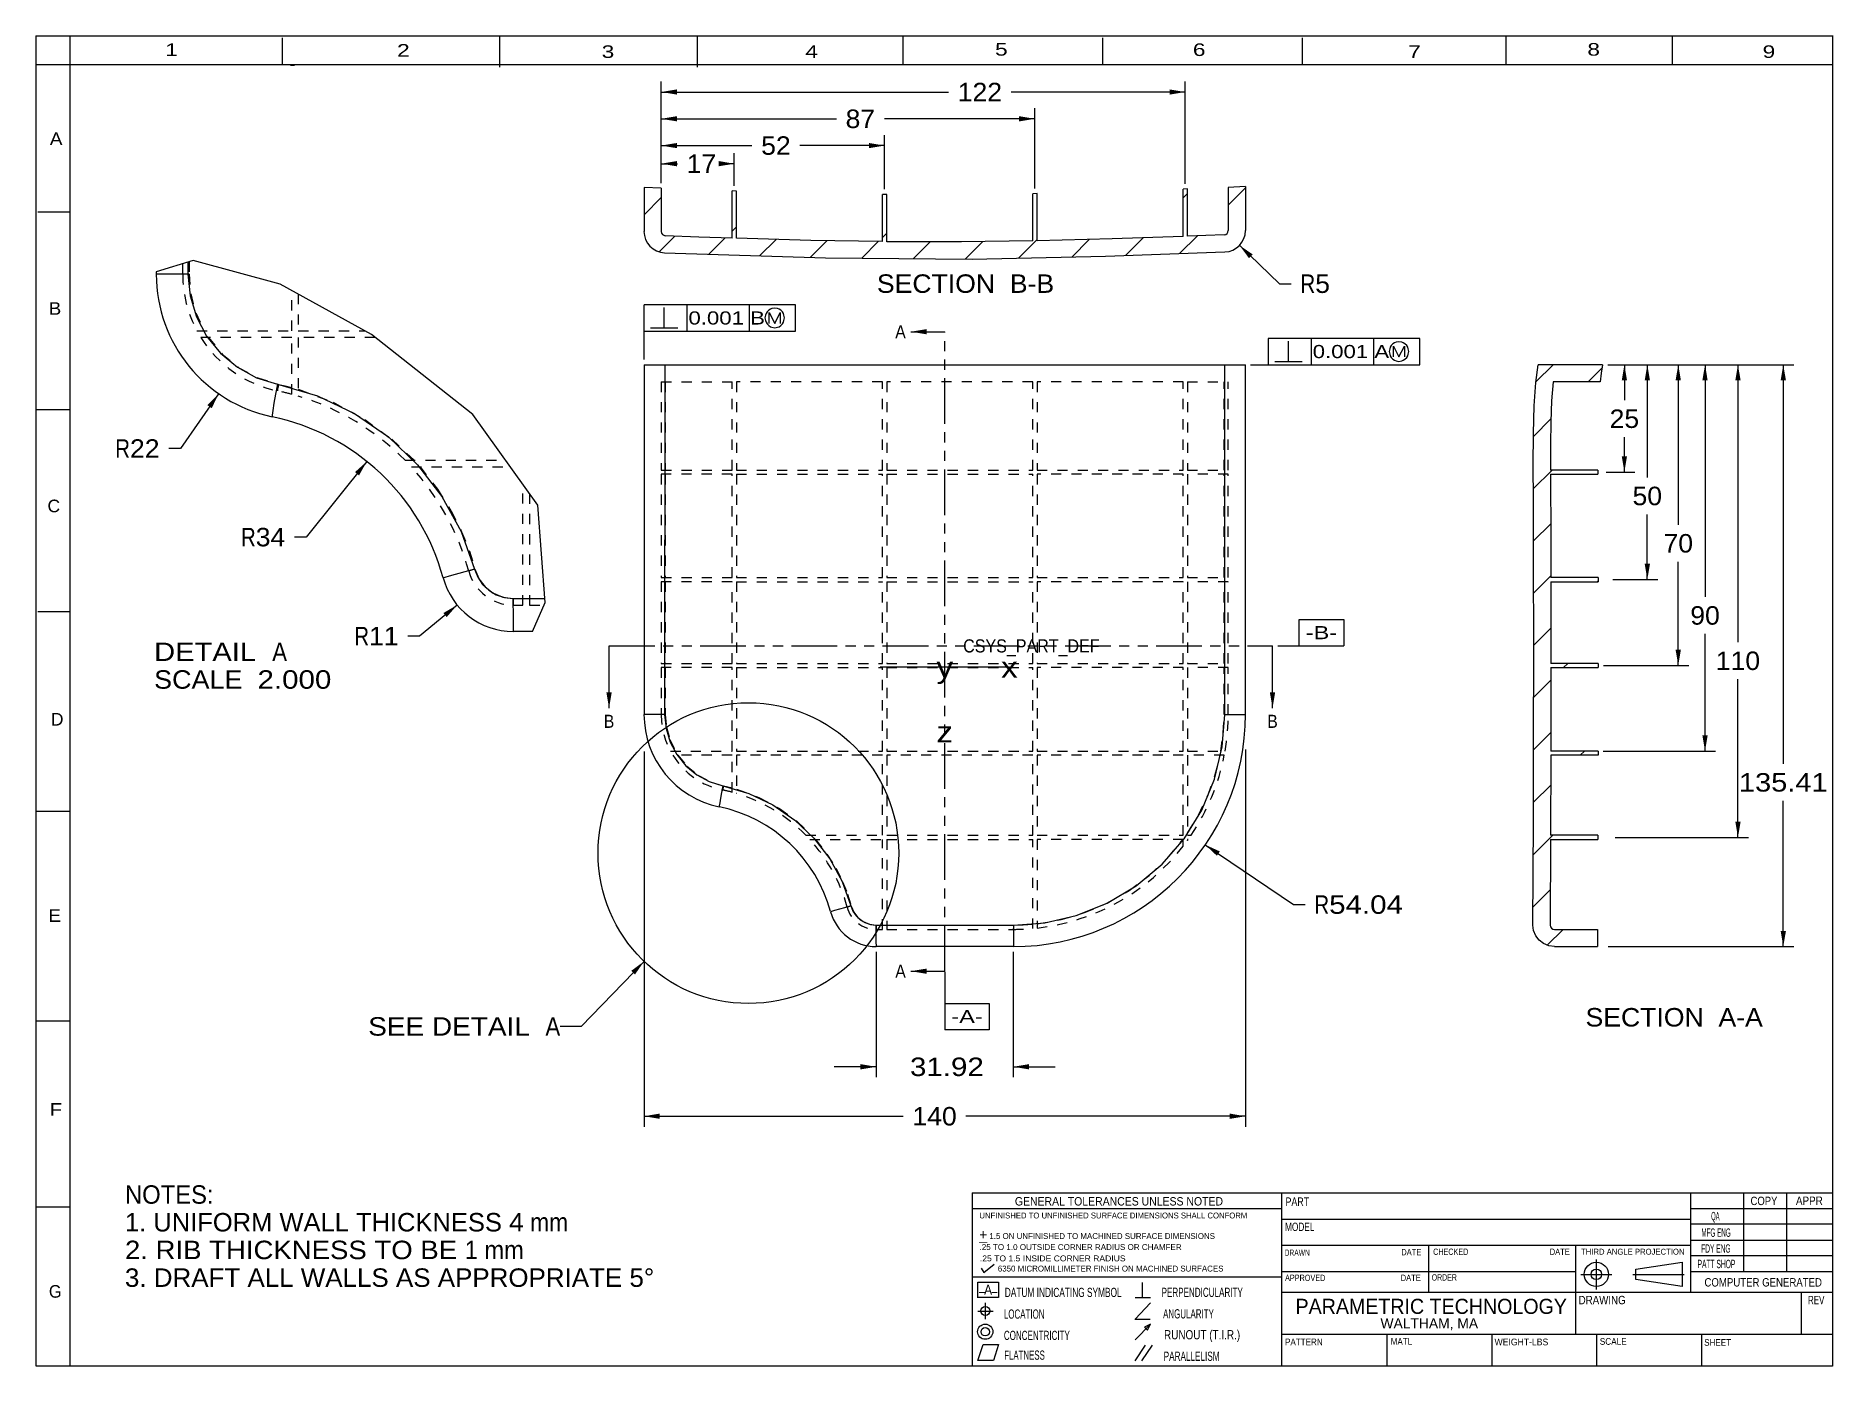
# Model space of a CAD drawing. Extents: x 0.1 to 21.5, y 0.8 to 16.6.
import ezdxf
from ezdxf.enums import TextEntityAlignment as Align

# ---------------------------------------------------------------- set-up
doc = ezdxf.new("R2010")
doc.units = 0
doc.header["$LTSCALE"] = 1.21
doc.linetypes.add('HIDDEN', pattern=[0.2, 0.1, -0.1])
doc.linetypes.add('PHANTOM', pattern=[0.8, 0.45, -0.05, 0.1, -0.05, 0.1, -0.05])
doc.layers.get('0').update_dxf_attribs({"linetype": 'CONTINUOUS'})
doc.layers.add('DEFAULT_2', color=7, linetype='HIDDEN')
doc.layers.add('DEFAULT_3', color=7, linetype='PHANTOM')
doc.dimstyles.get("Standard").update_dxf_attribs({"dimtxt": 2.5, "dimasz": 2.5, "dimexe": 1.25, "dimexo": 0.625, "dimtad": 1, "dimcen": 2.5, "dimazin": 3, "dimtfac": 1, "dimtmove": 0, "dimatfit": 3})

msp = doc.modelspace()

# ---------------------------------------------------------------- blocks, each defined once
blk = doc.blocks.new('*TEXT1')
at = {"color": 6, "linetype": 'BYBLOCK'}
blk.add_text('GENERAL TOLERANCES UNLESS NOTED', height=0.1, dxfattribs=at).set_placement((11.757, 2.662), (14.237, 2.662), align=Align.FIT)
blk = doc.blocks.new('*TEXT2')
at = {"color": 6, "linetype": 'BYBLOCK'}
blk.add_text('UNFINISHED TO UNFINISHED SURFACE DIMENSIONS SHALL CONFORM', height=0.07, dxfattribs=at).set_placement((11.334, 2.508), (14.526, 2.508), align=Align.FIT)
blk = doc.blocks.new('*TEXT3')
at = {"color": 6, "linetype": 'BYBLOCK'}
blk.add_text('+', height=0.12, dxfattribs=at).set_placement((11.333, 2.256), (11.429, 2.256), align=Align.FIT)
blk = doc.blocks.new('*TEXT4')
at = {"color": 6, "linetype": 'BYBLOCK'}
blk.add_text('_', height=0.12, dxfattribs=at).set_placement((11.332, 2.249), (11.428, 2.249), align=Align.FIT)
blk = doc.blocks.new('*TEXT5')
at = {"color": 6, "linetype": 'BYBLOCK'}
blk.add_text('1.5 ON UNFINISHED TO MACHINED SURFACE DIMENSIONS', height=0.07, dxfattribs=at).set_placement((11.453, 2.263), (14.141, 2.263), align=Align.FIT)
blk = doc.blocks.new('*TEXT6')
at = {"color": 6, "linetype": 'BYBLOCK'}
blk.add_text('.25 TO 1.0 OUTSIDE CORNER RADIUS OR CHAMFER', height=0.07, dxfattribs=at).set_placement((11.336, 2.132), (13.744, 2.132), align=Align.FIT)
blk = doc.blocks.new('*TEXT7')
at = {"color": 6, "linetype": 'BYBLOCK'}
blk.add_text('.25 TO 1.5 INSIDE CORNER RADIUS', height=0.07, dxfattribs=at).set_placement((11.34, 1.997), (13.076, 1.997), align=Align.FIT)
blk = doc.blocks.new('*TEXT8')
at = {"color": 6, "linetype": 'BYBLOCK'}
blk.add_text('6350 MICROMILLIMETER FINISH ON MACHINED SURFACES', height=0.07, dxfattribs=at).set_placement((11.554, 1.876), (14.242, 1.876), align=Align.FIT)
blk = doc.blocks.new('*TEXT9')
at = {"color": 6, "linetype": 'BYBLOCK'}
blk.add_text('DATUM INDICATING SYMBOL', height=0.11, dxfattribs=at).set_placement((11.637, 1.572), (13.029, 1.572), align=Align.FIT)
blk = doc.blocks.new('*TEXT10')
at = {"color": 6, "linetype": 'BYBLOCK'}
blk.add_text('LOCATION', height=0.11, dxfattribs=at).set_placement((11.626, 1.314), (12.11, 1.314), align=Align.FIT)
blk = doc.blocks.new('*TEXT11')
at = {"color": 6, "linetype": 'BYBLOCK'}
blk.add_text('CONCENTRICITY', height=0.11, dxfattribs=at).set_placement((11.626, 1.06), (12.412, 1.06), align=Align.FIT)
blk = doc.blocks.new('*TEXT12')
at = {"color": 6, "linetype": 'BYBLOCK'}
blk.add_text('FLATNESS', height=0.11, dxfattribs=at).set_placement((11.63, 0.825), (12.114, 0.825), align=Align.FIT)
blk = doc.blocks.new('*TEXT13')
at = {"color": 6, "linetype": 'BYBLOCK'}
blk.add_text('A', height=0.12, dxfattribs=at).set_placement((11.39, 1.599), (11.486, 1.599), align=Align.FIT)
blk = doc.blocks.new('*TEXT14')
at = {"color": 6, "linetype": 'BYBLOCK'}
blk.add_text('-', height=0.12, dxfattribs=at).set_placement((11.318, 1.58), (11.414, 1.58), align=Align.FIT)
blk = doc.blocks.new('*TEXT15')
at = {"color": 6, "linetype": 'BYBLOCK'}
blk.add_text('-', height=0.12, dxfattribs=at).set_placement((11.466, 1.58), (11.562, 1.58), align=Align.FIT)
blk = doc.blocks.new('*TEXT16')
at = {"color": 6, "linetype": 'BYBLOCK'}
blk.add_text('PERPENDICULARITY', height=0.11, dxfattribs=at).set_placement((13.505, 1.573), (14.473, 1.573), align=Align.FIT)
blk = doc.blocks.new('*TEXT17')
at = {"color": 6, "linetype": 'BYBLOCK'}
blk.add_text('ANGULARITY', height=0.11, dxfattribs=at).set_placement((13.523, 1.317), (14.128, 1.317), align=Align.FIT)
blk = doc.blocks.new('*TEXT18')
at = {"color": 6, "linetype": 'BYBLOCK'}
blk.add_text('RUNOUT (T.I.R.)', height=0.11, dxfattribs=at).set_placement((13.534, 1.068), (14.441, 1.068), align=Align.FIT)
blk = doc.blocks.new('*TEXT19')
at = {"color": 6, "linetype": 'BYBLOCK'}
blk.add_text('PARALLELISM', height=0.11, dxfattribs=at).set_placement((13.53, 0.812), (14.196, 0.812), align=Align.FIT)
blk = doc.blocks.new('*TEXT20')
at = {"color": 4, "linetype": 'BYBLOCK'}
blk.add_text('PART', height=0.1, dxfattribs=at).set_placement((14.982, 2.658), (15.262, 2.658), align=Align.FIT)
blk = doc.blocks.new('*TEXT21')
at = {"color": 4, "linetype": 'BYBLOCK'}
blk.add_text('MODEL', height=0.1, dxfattribs=at).set_placement((14.976, 2.358), (15.326, 2.358), align=Align.FIT)
blk = doc.blocks.new('*TEXT22')
at = {"color": 4, "linetype": 'BYBLOCK'}
blk.add_text('DRAWN', height=0.075, dxfattribs=at).set_placement((14.971, 2.063), (15.271, 2.063), align=Align.FIT)
blk = doc.blocks.new('*TEXT23')
at = {"color": 4, "linetype": 'BYBLOCK'}
blk.add_text('DATE', height=0.075, dxfattribs=at).set_placement((16.36, 2.069), (16.6, 2.069), align=Align.FIT)
blk = doc.blocks.new('*TEXT24')
at = {"color": 4, "linetype": 'BYBLOCK'}
blk.add_text('CHECKED', height=0.075, dxfattribs=at).set_placement((16.74, 2.074), (17.16, 2.074), align=Align.FIT)
blk = doc.blocks.new('*TEXT25')
at = {"color": 4, "linetype": 'BYBLOCK'}
blk.add_text('APPROVED', height=0.075, dxfattribs=at).set_placement((14.976, 1.763), (15.456, 1.763), align=Align.FIT)
blk = doc.blocks.new('*TEXT26')
at = {"color": 4, "linetype": 'BYBLOCK'}
blk.add_text('DATE', height=0.075, dxfattribs=at).set_placement((16.354, 1.763), (16.594, 1.763), align=Align.FIT)
blk = doc.blocks.new('*TEXT27')
at = {"color": 4, "linetype": 'BYBLOCK'}
blk.add_text('ORDER', height=0.075, dxfattribs=at).set_placement((16.723, 1.768), (17.023, 1.768), align=Align.FIT)
blk = doc.blocks.new('*TEXT28')
at = {"color": 4, "linetype": 'BYBLOCK'}
blk.add_text('DATE', height=0.075, dxfattribs=at).set_placement((18.129, 2.074), (18.369, 2.074), align=Align.FIT)
blk = doc.blocks.new('*TEXT29')
at = {"color": 4, "linetype": 'BYBLOCK'}
blk.add_text('PATTERN', height=0.08, dxfattribs=at).set_placement((14.976, 0.997), (15.424, 0.997), align=Align.FIT)
blk = doc.blocks.new('*TEXT30')
at = {"color": 4, "linetype": 'BYBLOCK'}
blk.add_text('MATL', height=0.08, dxfattribs=at).set_placement((16.235, 1.003), (16.491, 1.003), align=Align.FIT)
blk = doc.blocks.new('*TEXT31')
at = {"color": 4, "linetype": 'BYBLOCK'}
blk.add_text('WEIGHT-LBS', height=0.08, dxfattribs=at).set_placement((17.472, 0.997), (18.112, 0.997), align=Align.FIT)
blk = doc.blocks.new('*TEXT32')
at = {"color": 4, "linetype": 'BYBLOCK'}
blk.add_text('QA', height=0.1, dxfattribs=at).set_placement((20.053, 2.486), (20.153, 2.486), align=Align.FIT)
blk = doc.blocks.new('*TEXT33')
at = {"color": 4, "linetype": 'BYBLOCK'}
blk.add_text('PATT SHOP', height=0.1, dxfattribs=at).set_placement((19.891, 1.916), (20.341, 1.916), align=Align.FIT)
blk = doc.blocks.new('*TEXT34')
at = {"color": 4, "linetype": 'BYBLOCK'}
blk.add_text('THIRD ANGLE PROJECTION', height=0.07, dxfattribs=at).set_placement((18.503, 2.077), (19.735, 2.077), align=Align.FIT)
blk = doc.blocks.new('*TEXT35')
at = {"color": 4, "linetype": 'BYBLOCK'}
blk.add_text('DRAWING', height=0.1, dxfattribs=at).set_placement((18.474, 1.486), (19.034, 1.486), align=Align.FIT)
blk = doc.blocks.new('*TEXT36')
at = {"color": 4, "linetype": 'BYBLOCK'}
blk.add_text('REV', height=0.1, dxfattribs=at).set_placement((21.207, 1.486), (21.402, 1.486), align=Align.FIT)
blk = doc.blocks.new('*TEXT37')
at = {"color": 4, "linetype": 'BYBLOCK'}
blk.add_text('SCALE', height=0.08, dxfattribs=at).set_placement((18.726, 1.003), (19.046, 1.003), align=Align.FIT)
blk = doc.blocks.new('*TEXT38')
at = {"color": 4, "linetype": 'BYBLOCK'}
blk.add_text('SHEET', height=0.08, dxfattribs=at).set_placement((19.97, 0.991), (20.29, 0.991), align=Align.FIT)
blk = doc.blocks.new('*TEXT39')
at = {"color": 4, "linetype": 'BYBLOCK'}
blk.add_text('MFG ENG', height=0.1, dxfattribs=at).set_placement((19.936, 2.289), (20.286, 2.289), align=Align.FIT)
blk = doc.blocks.new('*TEXT40')
at = {"color": 4, "linetype": 'BYBLOCK'}
blk.add_text('FDY ENG', height=0.1, dxfattribs=at).set_placement((19.934, 2.1), (20.284, 2.1), align=Align.FIT)
blk = doc.blocks.new('*TEXT41')
at = {"color": 4, "linetype": 'BYBLOCK'}
blk.add_text('COPY', height=0.1, dxfattribs=at).set_placement((20.522, 2.667), (20.842, 2.667), align=Align.FIT)
blk = doc.blocks.new('*TEXT42')
at = {"color": 4, "linetype": 'BYBLOCK'}
blk.add_text('APPR', height=0.1, dxfattribs=at).set_placement((21.063, 2.669), (21.383, 2.669), align=Align.FIT)
blk = doc.blocks.new('*TEXT43')
at = {"color": 4, "linetype": 'BYBLOCK'}
blk.add_text('COMPUTER GENERATED', height=0.1, dxfattribs=at).set_placement((19.973, 1.697), (21.373, 1.697), align=Align.FIT)
blk = doc.blocks.new('*TEXT44')
at = {"color": 4, "linetype": 'BYBLOCK'}
blk.add_text('PARAMETRIC TECHNOLOGY', height=0.18, dxfattribs=at).set_placement((15.101, 1.371), (18.334, 1.371), align=Align.FIT)
blk = doc.blocks.new('*TEXT45')
at = {"color": 4, "linetype": 'BYBLOCK'}
blk.add_text('WALTHAM, MA', height=0.12, dxfattribs=at).set_placement((16.113, 1.198), (17.276, 1.198), align=Align.FIT)
blk = doc.blocks.new('*TEXT46')
at = {"color": 2, "linetype": 'BYBLOCK'}
blk.add_text('A', height=0.15, dxfattribs=at).set_placement((0.259, 15.293), (0.409, 15.293), align=Align.FIT)
blk = doc.blocks.new('*TEXT47')
at = {"color": 2, "linetype": 'BYBLOCK'}
blk.add_text('B', height=0.15, dxfattribs=at).set_placement((0.245, 13.271), (0.395, 13.271), align=Align.FIT)
blk = doc.blocks.new('*TEXT48')
at = {"color": 2, "linetype": 'BYBLOCK'}
blk.add_text('C', height=0.15, dxfattribs=at).set_placement((0.231, 10.919), (0.381, 10.919), align=Align.FIT)
blk = doc.blocks.new('*TEXT49')
at = {"color": 2, "linetype": 'BYBLOCK'}
blk.add_text('D', height=0.15, dxfattribs=at).set_placement((0.271, 8.378), (0.421, 8.378), align=Align.FIT)
blk = doc.blocks.new('*TEXT50')
at = {"color": 2, "linetype": 'BYBLOCK'}
blk.add_text('E', height=0.15, dxfattribs=at).set_placement((0.242, 6.04), (0.392, 6.04), align=Align.FIT)
blk = doc.blocks.new('*TEXT51')
at = {"color": 2, "linetype": 'BYBLOCK'}
blk.add_text('F', height=0.15, dxfattribs=at).set_placement((0.256, 3.731), (0.406, 3.731), align=Align.FIT)
blk = doc.blocks.new('*TEXT52')
at = {"color": 2, "linetype": 'BYBLOCK'}
blk.add_text('G', height=0.15, dxfattribs=at).set_placement((0.248, 1.564), (0.398, 1.564), align=Align.FIT)
blk = doc.blocks.new('*TEXT53')
at = {"color": 2, "linetype": 'BYBLOCK'}
blk.add_text('1', height=0.15, dxfattribs=at).set_placement((1.633, 16.353), (1.783, 16.353), align=Align.FIT)
blk = doc.blocks.new('*TEXT54')
at = {"color": 2, "linetype": 'BYBLOCK'}
blk.add_text('2', height=0.15, dxfattribs=at).set_placement((4.396, 16.345), (4.546, 16.345), align=Align.FIT)
blk = doc.blocks.new('*TEXT55')
at = {"color": 2, "linetype": 'BYBLOCK'}
blk.add_text('3', height=0.15, dxfattribs=at).set_placement((6.834, 16.33), (6.984, 16.33), align=Align.FIT)
blk = doc.blocks.new('*TEXT56')
at = {"color": 2, "linetype": 'BYBLOCK'}
blk.add_text('4', height=0.15, dxfattribs=at).set_placement((9.26, 16.33), (9.41, 16.33), align=Align.FIT)
blk = doc.blocks.new('*TEXT57')
at = {"color": 2, "linetype": 'BYBLOCK'}
blk.add_text('5', height=0.15, dxfattribs=at).set_placement((11.521, 16.357), (11.671, 16.357), align=Align.FIT)
blk = doc.blocks.new('*TEXT58')
at = {"color": 2, "linetype": 'BYBLOCK'}
blk.add_text('6', height=0.15, dxfattribs=at).set_placement((13.878, 16.353), (14.028, 16.353), align=Align.FIT)
blk = doc.blocks.new('*TEXT59')
at = {"color": 2, "linetype": 'BYBLOCK'}
blk.add_text('7', height=0.15, dxfattribs=at).set_placement((16.444, 16.33), (16.594, 16.33), align=Align.FIT)
blk = doc.blocks.new('*TEXT60')
at = {"color": 2, "linetype": 'BYBLOCK'}
blk.add_text('8', height=0.15, dxfattribs=at).set_placement((18.578, 16.357), (18.728, 16.357), align=Align.FIT)
blk = doc.blocks.new('*TEXT61')
at = {"color": 2, "linetype": 'BYBLOCK'}
blk.add_text('9', height=0.15, dxfattribs=at).set_placement((20.666, 16.33), (20.816, 16.33), align=Align.FIT)
blk = doc.blocks.new('*TEXT62')
at = {"color": 2, "linetype": 'BYBLOCK'}
blk.add_text('-A-', height=0.1562, dxfattribs=at).set_placement((10.999, 4.834), (11.374, 4.834), align=Align.FIT)
blk = doc.blocks.new('*TEXT63')
at = {"linetype": 'BYBLOCK'}
blk.add_text('x', height=0.249, dxfattribs=at).set_placement((11.592, 8.948), (11.791, 8.948), align=Align.FIT)
blk = doc.blocks.new('*TEXT64')
at = {"linetype": 'BYBLOCK'}
blk.add_text('y', height=0.249, dxfattribs=at).set_placement((10.822, 8.948), (11.021, 8.948), align=Align.FIT)
blk = doc.blocks.new('*TEXT65')
at = {"linetype": 'BYBLOCK'}
blk.add_text('z', height=0.249, dxfattribs=at).set_placement((10.822, 8.178), (11.021, 8.178), align=Align.FIT)
blk = doc.blocks.new('*TEXT66')
at = {"linetype": 'BYBLOCK'}
blk.add_text('CSYS_PART_DEF', height=0.15625, dxfattribs=at).set_placement((11.141, 9.249), (12.766, 9.249), align=Align.FIT)
blk = doc.blocks.new('*TEXT67')
at = {"color": 2, "linetype": 'BYBLOCK'}
blk.add_text('-B-', height=0.1562, dxfattribs=at).set_placement((15.222, 9.407), (15.597, 9.407), align=Align.FIT)
blk = doc.blocks.new('*TEXT68')
at = {"linetype": 'BYBLOCK'}
blk.add_text('B', height=0.156, dxfattribs=at).set_placement((6.859, 8.351), (6.984, 8.351), align=Align.FIT)
blk = doc.blocks.new('*TEXT69')
at = {"linetype": 'BYBLOCK'}
blk.add_text('B', height=0.156, dxfattribs=at).set_placement((14.764, 8.351), (14.889, 8.351), align=Align.FIT)
blk = doc.blocks.new('*TEXT70')
at = {"linetype": 'BYBLOCK'}
blk.add_text('A', height=0.156, dxfattribs=at).set_placement((10.332, 5.375), (10.457, 5.375), align=Align.FIT)
blk = doc.blocks.new('*TEXT71')
at = {"linetype": 'BYBLOCK'}
blk.add_text('A', height=0.156, dxfattribs=at).set_placement((10.332, 12.991), (10.457, 12.991), align=Align.FIT)
blk = doc.blocks.new('*D71')
at = {"color": 2, "linetype": 'BYBLOCK'}
for p, q in [((7.339, 8.07), (7.339, 3.6)), ((14.504, 8.094), (14.504, 3.6)), ((7.339, 3.725), (10.426, 3.725)), ((14.504, 3.725), (11.174, 3.725))]:
    blk.add_line(p, q, dxfattribs=at)
for points in [[(7.526, 3.694), (7.526, 3.757), (7.339, 3.725)], [(14.316, 3.757), (14.316, 3.694), (14.504, 3.725)]]:
    blk.add_solid(points, dxfattribs=at)
blk.add_text('140', height=0.22, dxfattribs=at).set_placement((10.536, 3.615), (11.064, 3.615), align=Align.FIT)
blk = doc.blocks.new('*D72')
at = {"color": 2, "linetype": 'BYBLOCK'}
for p, q in [((19.836, 12.676), (21.037, 12.676)), ((20.912, 12.676), (20.912, 7.922)), ((20.912, 5.746), (20.912, 7.482)), ((18.826, 5.746), (21.037, 5.746))]:
    blk.add_line(p, q, dxfattribs=at)
for points in [[(20.881, 12.489), (20.944, 12.489), (20.912, 12.676)], [(20.944, 5.933), (20.881, 5.933), (20.912, 5.746)]]:
    blk.add_solid(points, dxfattribs=at)
blk.add_text('135.41', height=0.22, dxfattribs=at).set_placement((20.384, 7.592), (21.44, 7.592), align=Align.FIT)
blk = doc.blocks.new('*D73')
at = {"color": 2, "linetype": 'BYBLOCK'}
for p, q in [((14.433, 14.098), (14.909, 13.641)), ((14.909, 13.641), (15.049, 13.641))]:
    blk.add_line(p, q, dxfattribs=at)
blk.add_solid([(14.546, 13.945), (14.59, 13.99), (14.433, 14.098)], dxfattribs=at)
for s, p, p2 in [('R', (15.159, 13.531), (15.335, 13.531)), ('5', (15.335, 13.531), (15.511, 13.531))]:
    blk.add_text(s, height=0.22, dxfattribs=at).set_placement(p, p2, align=Align.FIT)
blk = doc.blocks.new('*D74')
at = {"color": 2, "linetype": 'BYBLOCK'}
for p, q in [((18.981, 12.676), (19.144, 12.676)), ((19.019, 12.676), (19.019, 12.253)), ((19.019, 11.397), (19.019, 11.813)), ((18.801, 11.397), (19.144, 11.397))]:
    blk.add_line(p, q, dxfattribs=at)
for points in [[(18.988, 12.489), (19.05, 12.489), (19.019, 12.676)], [(19.05, 11.584), (18.988, 11.584), (19.019, 11.397)]]:
    blk.add_solid(points, dxfattribs=at)
blk.add_text('25', height=0.22, dxfattribs=at).set_placement((18.843, 11.923), (19.195, 11.923), align=Align.FIT)
blk = doc.blocks.new('*D75')
at = {"color": 2, "linetype": 'BYBLOCK'}
for p, q in [((18.98, 12.676), (19.417, 12.676)), ((19.292, 12.676), (19.292, 11.333)), ((19.292, 10.117), (19.292, 10.893)), ((18.882, 10.117), (19.417, 10.117))]:
    blk.add_line(p, q, dxfattribs=at)
for points in [[(19.261, 12.489), (19.324, 12.489), (19.292, 12.676)], [(19.324, 10.305), (19.261, 10.305), (19.292, 10.117)]]:
    blk.add_solid(points, dxfattribs=at)
blk.add_text('50', height=0.22, dxfattribs=at).set_placement((19.116, 11.003), (19.468, 11.003), align=Align.FIT)
blk = doc.blocks.new('*D76')
at = {"color": 2, "linetype": 'BYBLOCK'}
for p, q in [((18.957, 12.676), (20.497, 12.676)), ((20.372, 12.676), (20.372, 9.37)), ((20.372, 7.047), (20.372, 8.93)), ((18.908, 7.047), (20.497, 7.047))]:
    blk.add_line(p, q, dxfattribs=at)
for points in [[(20.341, 12.489), (20.404, 12.489), (20.372, 12.676)], [(20.404, 7.234), (20.341, 7.234), (20.372, 7.047)]]:
    blk.add_solid(points, dxfattribs=at)
blk.add_text('110', height=0.22, dxfattribs=at).set_placement((20.108, 9.04), (20.636, 9.04), align=Align.FIT)
blk = doc.blocks.new('*D77')
at = {"color": 2, "linetype": 'BYBLOCK'}
for p, q in [((14.026, 6.958), (15.075, 6.246)), ((15.075, 6.246), (15.215, 6.246))]:
    blk.add_line(p, q, dxfattribs=at)
blk.add_solid([(14.164, 6.827), (14.199, 6.879), (14.026, 6.958)], dxfattribs=at)
for s, p, p2 in [('R', (15.325, 6.136), (15.501, 6.136)), ('54.04', (15.501, 6.136), (16.381, 6.136))]:
    blk.add_text(s, height=0.22, dxfattribs=at).set_placement(p, p2, align=Align.FIT)
blk = doc.blocks.new('*D78')
at = {"color": 2, "linetype": 'BYBLOCK'}
for p, q in [((10.104, 5.683), (10.104, 4.189)), ((11.738, 5.683), (11.738, 4.189)), ((10.104, 4.314), (9.604, 4.314)), ((11.738, 4.314), (12.238, 4.314))]:
    blk.add_line(p, q, dxfattribs=at)
for points in [[(9.917, 4.346), (9.917, 4.283), (10.104, 4.314)], [(11.926, 4.283), (11.926, 4.346), (11.738, 4.314)]]:
    blk.add_solid(points, dxfattribs=at)
blk.add_text('31.92', height=0.22, dxfattribs=at).set_placement((10.507, 4.204), (11.387, 4.204), align=Align.FIT)
blk = doc.blocks.new('*D79')
at = {"color": 2, "linetype": 'BYBLOCK'}
for p, q in [((5.112, 9.813), (4.664, 9.444)), ((4.664, 9.444), (4.524, 9.444))]:
    blk.add_line(p, q, dxfattribs=at)
blk.add_solid([(4.948, 9.719), (4.987, 9.67), (5.112, 9.813)], dxfattribs=at)
for s, p, p2 in [('R', (3.886, 9.334), (4.062, 9.334)), ('11', (4.062, 9.334), (4.414, 9.334))]:
    blk.add_text(s, height=0.22, dxfattribs=at).set_placement(p, p2, align=Align.FIT)
blk = doc.blocks.new('*D80')
at = {"color": 2, "linetype": 'BYBLOCK'}
for p, q in [((4.036, 11.524), (3.314, 10.623)), ((3.314, 10.623), (3.174, 10.623))]:
    blk.add_line(p, q, dxfattribs=at)
blk.add_solid([(3.895, 11.397), (3.943, 11.358), (4.036, 11.524)], dxfattribs=at)
for s, p, p2 in [('R', (2.536, 10.513), (2.712, 10.513)), ('34', (2.712, 10.513), (3.064, 10.513))]:
    blk.add_text(s, height=0.22, dxfattribs=at).set_placement(p, p2, align=Align.FIT)
blk = doc.blocks.new('*D81')
at = {"color": 2, "linetype": 'BYBLOCK'}
for p, q in [((2.27, 12.33), (1.816, 11.678)), ((1.816, 11.678), (1.676, 11.678))]:
    blk.add_line(p, q, dxfattribs=at)
blk.add_solid([(2.137, 12.194), (2.188, 12.158), (2.27, 12.33)], dxfattribs=at)
for s, p, p2 in [('R', (1.038, 11.568), (1.214, 11.568)), ('22', (1.214, 11.568), (1.566, 11.568))]:
    blk.add_text(s, height=0.22, dxfattribs=at).set_placement(p, p2, align=Align.FIT)
blk = doc.blocks.new('*D82')
at = {"color": 2, "linetype": 'BYBLOCK'}
for p, q in [((18.822, 12.676), (19.786, 12.676)), ((19.661, 12.676), (19.661, 10.769)), ((19.661, 9.094), (19.661, 10.329)), ((18.769, 9.094), (19.786, 9.094))]:
    blk.add_line(p, q, dxfattribs=at)
for points in [[(19.629, 12.489), (19.692, 12.489), (19.661, 12.676)], [(19.692, 9.281), (19.629, 9.281), (19.661, 9.094)]]:
    blk.add_solid(points, dxfattribs=at)
blk.add_text('70', height=0.22, dxfattribs=at).set_placement((19.485, 10.439), (19.837, 10.439), align=Align.FIT)
blk = doc.blocks.new('*D83')
at = {"color": 2, "linetype": 'BYBLOCK'}
for p, q in [((18.822, 12.676), (20.105, 12.676)), ((19.98, 12.676), (19.98, 9.91)), ((19.98, 8.075), (19.98, 9.47)), ((18.767, 8.075), (20.105, 8.075))]:
    blk.add_line(p, q, dxfattribs=at)
for points in [[(19.948, 12.489), (20.011, 12.489), (19.98, 12.676)], [(20.011, 8.262), (19.948, 8.262), (19.98, 8.075)]]:
    blk.add_solid(points, dxfattribs=at)
blk.add_text('90', height=0.22, dxfattribs=at).set_placement((19.804, 9.58), (20.156, 9.58), align=Align.FIT)
blk = doc.blocks.new('*D84')
at = {"color": 2, "linetype": 'BYBLOCK'}
for p, q in [((7.543, 14.84), (7.543, 15.195)), ((7.543, 15.07), (7.736, 15.07)), ((8.413, 15.07), (8.308, 15.07)), ((8.413, 14.808), (8.413, 15.195))]:
    blk.add_line(p, q, dxfattribs=at)
for points in [[(7.731, 15.039), (7.731, 15.102), (7.543, 15.07)], [(8.226, 15.102), (8.226, 15.039), (8.413, 15.07)]]:
    blk.add_solid(points, dxfattribs=at)
blk.add_text('17', height=0.22, dxfattribs=at).set_placement((7.846, 14.96), (8.198, 14.96), align=Align.FIT)
blk = doc.blocks.new('*D85')
at = {"color": 2, "linetype": 'BYBLOCK'}
for p, q in [((7.543, 14.84), (7.543, 15.411)), ((7.543, 15.286), (8.624, 15.286)), ((10.205, 15.286), (9.196, 15.286)), ((10.205, 14.767), (10.205, 15.411))]:
    blk.add_line(p, q, dxfattribs=at)
for points in [[(7.731, 15.255), (7.731, 15.317), (7.543, 15.286)], [(10.017, 15.317), (10.017, 15.255), (10.205, 15.286)]]:
    blk.add_solid(points, dxfattribs=at)
blk.add_text('52', height=0.22, dxfattribs=at).set_placement((8.734, 15.176), (9.086, 15.176), align=Align.FIT)
blk = doc.blocks.new('*D86')
at = {"color": 2, "linetype": 'BYBLOCK'}
for p, q in [((7.543, 14.84), (7.543, 15.73)), ((11.996, 14.776), (11.996, 15.73)), ((7.543, 15.605), (9.63, 15.605)), ((11.996, 15.605), (10.202, 15.605))]:
    blk.add_line(p, q, dxfattribs=at)
for points in [[(7.731, 15.574), (7.731, 15.636), (7.543, 15.605)], [(11.808, 15.636), (11.808, 15.574), (11.996, 15.605)]]:
    blk.add_solid(points, dxfattribs=at)
blk.add_text('87', height=0.22, dxfattribs=at).set_placement((9.74, 15.495), (10.092, 15.495), align=Align.FIT)
blk = doc.blocks.new('*D87')
at = {"color": 2, "linetype": 'BYBLOCK'}
for p, q in [((7.543, 14.84), (7.543, 16.049)), ((7.543, 15.924), (10.966, 15.924)), ((13.787, 15.924), (11.714, 15.924)), ((13.787, 14.83), (13.787, 16.049))]:
    blk.add_line(p, q, dxfattribs=at)
for points in [[(7.731, 15.893), (7.731, 15.955), (7.543, 15.924)], [(13.6, 15.955), (13.6, 15.893), (13.787, 15.924)]]:
    blk.add_solid(points, dxfattribs=at)
blk.add_text('122', height=0.22, dxfattribs=at).set_placement((11.076, 15.814), (11.604, 15.814), align=Align.FIT)
blk = doc.blocks.new('*TEXT89')
at = {"color": 4, "linetype": 'BYBLOCK'}
blk.add_text('NOTES:', height=0.22, dxfattribs=at).set_placement((1.154, 2.683), (2.21, 2.683), align=Align.FIT)
blk = doc.blocks.new('*TEXT90')
at = {"color": 4, "linetype": 'BYBLOCK'}
blk.add_text('1. UNIFORM WALL THICKNESS ', height=0.22, dxfattribs=at).set_placement((1.154, 2.353), (5.73, 2.353), align=Align.FIT)
blk = doc.blocks.new('*TEXT91')
at = {"color": 4, "linetype": 'BYBLOCK'}
blk.add_text('4', height=0.22, dxfattribs=at).set_placement((5.73, 2.353), (5.906, 2.353), align=Align.FIT)
blk = doc.blocks.new('*TEXT92')
at = {"color": 4, "linetype": 'BYBLOCK'}
blk.add_text(' mm', height=0.22, dxfattribs=at).set_placement((5.906, 2.353), (6.434, 2.353), align=Align.FIT)
blk = doc.blocks.new('*TEXT93')
at = {"color": 4, "linetype": 'BYBLOCK'}
blk.add_text('2. RIB THICKNESS TO BE ', height=0.22, dxfattribs=at).set_placement((1.154, 2.023), (5.202, 2.023), align=Align.FIT)
blk = doc.blocks.new('*TEXT94')
at = {"color": 4, "linetype": 'BYBLOCK'}
blk.add_text('1 mm', height=0.22, dxfattribs=at).set_placement((5.202, 2.023), (5.906, 2.023), align=Align.FIT)
blk = doc.blocks.new('*TEXT95')
at = {"color": 4, "linetype": 'BYBLOCK'}
blk.add_text('3. DRAFT ALL WALLS AS APPROPRIATE 5%%d', height=0.22, dxfattribs=at).set_placement((1.154, 1.693), (7.46, 1.693), align=Align.FIT)
blk = doc.blocks.new('*TEXT96')
at = {"color": 2, "linetype": 'BYBLOCK'}
blk.add_text('SEE DETAIL  ', height=0.22, dxfattribs=at).set_placement((4.052, 4.685), (6.164, 4.685), align=Align.FIT)
blk = doc.blocks.new('*TEXT97')
at = {"color": 2, "linetype": 'BYBLOCK'}
blk.add_text('A', height=0.22, dxfattribs=at).set_placement((6.164, 4.685), (6.34, 4.685), align=Align.FIT)
blk = doc.blocks.new('*TEXT98')
at = {"color": 2, "linetype": 'BYBLOCK'}
for p, q in [((15.017, 12.715), (15.017, 12.956)), ((14.854, 12.715), (15.18, 12.715))]:
    blk.add_line(p, q, dxfattribs=at)
blk.add_text(' 0.001 A', height=0.1562, dxfattribs=at).set_placement((15.232, 12.755), (16.216, 12.755), align=Align.FIT)
blk = doc.blocks.new('*TEXT99')
at = {"color": 2, "linetype": 'BYBLOCK'}
for p, q in [((7.579, 13.116), (7.579, 13.357)), ((7.417, 13.116), (7.742, 13.116))]:
    blk.add_line(p, q, dxfattribs=at)
blk.add_text(' 0.001 B', height=0.1562, dxfattribs=at).set_placement((7.794, 13.155), (8.779, 13.155), align=Align.FIT)
blk = doc.blocks.new('*TEXT100')
at = {"color": 2, "linetype": 'BYBLOCK'}
blk.add_text('SECTION  ', height=0.22, dxfattribs=at).set_placement((10.113, 13.532), (11.697, 13.532), align=Align.FIT)
blk = doc.blocks.new('*TEXT101')
at = {"color": 2, "linetype": 'BYBLOCK'}
blk.add_text('B-B', height=0.22, dxfattribs=at).set_placement((11.697, 13.532), (12.225, 13.532), align=Align.FIT)
blk = doc.blocks.new('*TEXT102')
at = {"color": 2, "linetype": 'BYBLOCK'}
blk.add_text('SECTION  ', height=0.22, dxfattribs=at).set_placement((18.556, 4.794), (20.14, 4.794), align=Align.FIT)
blk = doc.blocks.new('*TEXT103')
at = {"color": 2, "linetype": 'BYBLOCK'}
blk.add_text('A-A', height=0.22, dxfattribs=at).set_placement((20.14, 4.794), (20.668, 4.794), align=Align.FIT)
blk = doc.blocks.new('*TEXT104')
at = {"color": 2, "linetype": 'BYBLOCK'}
blk.add_text('DETAIL  ', height=0.22, dxfattribs=at).set_placement((1.501, 9.147), (2.909, 9.147), align=Align.FIT)
blk = doc.blocks.new('*TEXT105')
at = {"color": 2, "linetype": 'BYBLOCK'}
blk.add_text('A', height=0.22, dxfattribs=at).set_placement((2.909, 9.147), (3.085, 9.147), align=Align.FIT)
blk = doc.blocks.new('*TEXT106')
at = {"color": 2, "linetype": 'BYBLOCK'}
blk.add_text('SCALE  ', height=0.22, dxfattribs=at).set_placement((1.501, 8.817), (2.733, 8.817), align=Align.FIT)
blk = doc.blocks.new('*TEXT107')
at = {"color": 2, "linetype": 'BYBLOCK'}
blk.add_text('2.000', height=0.22, dxfattribs=at).set_placement((2.733, 8.817), (3.613, 8.817), align=Align.FIT)

# ---------------------------------------------------------------- dimensions: what is measured, and where the dimension line sits
at = {"color": 2}
for base, p1, p2, picture, middle in [((13.787, 15.924), (7.543, 14.84), (13.787, 14.83), '*D87', (11.34, 15.924)), ((11.996, 15.605), (7.543, 14.84), (11.996, 14.776), '*D86', (9.916, 15.605)), ((10.205, 15.286), (7.543, 14.84), (10.205, 14.767), '*D85', (8.91, 15.286)), ((8.413, 15.07), (7.543, 14.84), (8.413, 14.808), '*D84', (8.022, 15.07)), ((14.5039, 3.7254), (7.3385, 8.0698), (14.5039, 8.0944), '*D71', (10.7998, 3.7254))]:
    dim = msp.add_linear_dim(base=base, p1=p1, p2=p2, dimstyle='Standard', dxfattribs=at)
    dim.commit()
    dim.dimension.update_dxf_attribs({"geometry": picture, "text_midpoint": middle})
for center, mpoint, picture, middle in [((14.248, 14.275), (14.433, 14.098), '*D73', (15.335, 13.641)), ((3.259, 13.753), (2.27, 12.33), '*D81', (1.302, 11.678)), ((2.362, 9.435), (4.036, 11.524), '*D80', (2.8, 10.623)), ((5.781, 10.364), (5.112, 9.813), '*D79', (4.15, 9.444)), ((11.738, 8.512), (14.026, 6.958), '*D77', (15.853, 6.246))]:
    dim = msp.add_radius_dim(center=center, mpoint=mpoint, dimstyle='Standard', dxfattribs=at)
    dim.commit()
    dim.dimension.update_dxf_attribs({"geometry": picture, "text_midpoint": middle})
for base, p1, p2, angle, picture, middle in [((19.98, 8.075), (18.822, 12.676), (18.767, 8.075), 270, '*D83', (19.98, 9.69)), ((19.661, 9.094), (18.822, 12.676), (18.769, 9.094), 270, '*D82', (19.661, 10.549)), ((19.019, 11.397), (19.144, 12.676), (18.801, 11.397), 270, '*D74', (19.019, 12.033)), ((20.912, 5.746), (19.836, 12.676), (18.826, 5.746), 270, '*D72', (20.912, 7.702)), ((19.292, 10.117), (18.98, 12.676), (18.882, 10.117), 270, '*D75', (19.292, 11.113)), ((20.372, 7.047), (18.957, 12.676), (18.908, 7.047), 270, '*D76', (20.372, 9.15)), ((10.104, 4.314), (11.738, 5.683), (10.104, 5.683), 180, '*D78', (10.947, 4.314))]:
    dim = msp.add_linear_dim(base=base, p1=p1, p2=p2, angle=angle, dimstyle='Standard', dxfattribs=at)
    dim.commit()
    dim.dimension.update_dxf_attribs({"geometry": picture, "text_midpoint": middle})

# ---------------------------------------------------------------- linework, layer by layer
for p, q in [((0.093, 16.592), (0.093, 0.754)), ((0.093, 16.592), (21.505, 16.592)), ((0.5, 0.75), (0.5, 16.592)), ((3.032, 16.242), (3.032, 16.568)), ((5.621, 16.219), (5.621, 16.592)), ((7.977, 16.219), (7.977, 16.592)), ((10.426, 16.242), (10.426, 16.592)), ((12.805, 16.242), (12.805, 16.568)), ((15.184, 16.242), (15.184, 16.568)), ((17.61, 16.242), (17.61, 16.592)), ((19.593, 16.242), (19.593, 16.592)), ((21.5, 16.592), (21.5, 0.75)), ((0.093, 16.25), (21.5, 16.25)), ((3.125, 16.242), (3.172, 16.242)), ((7.339, 14.786), (7.339, 14.264)), ((7.543, 14.777), (7.339, 14.786)), ((7.543, 14.777), (7.543, 14.264)), ((14.504, 14.797), (14.299, 14.788)), ((14.299, 14.788), (14.299, 14.275)), ((14.504, 14.797), (14.504, 14.275)), ((8.388, 14.183), (8.388, 14.746)), ((8.439, 14.745), (8.388, 14.746)), ((8.439, 14.182), (8.439, 14.745)), ((10.23, 14.704), (10.179, 14.705)), ((10.179, 14.142), (10.179, 14.705)), ((10.23, 14.141), (10.23, 14.704)), ((12.022, 14.714), (11.97, 14.713)), ((11.97, 14.15), (11.97, 14.713)), ((12.022, 14.151), (12.022, 14.714)), ((13.813, 14.769), (13.762, 14.767)), ((13.762, 14.204), (13.762, 14.767)), ((13.813, 14.206), (13.813, 14.769)), ((0.49, 14.492), (0.117, 14.492)), ((14.25, 14.224), (13.813, 14.206)), ((1.965, 13.917), (1.526, 13.782)), ((1.526, 13.782), (1.526, 13.753)), ((1.545, 13.753), (1.526, 13.753)), ((1.904, 13.753), (1.545, 13.753)), ((1.904, 13.898), (1.904, 13.753)), ((3.002, 13.636), (1.965, 13.917)), ((4.092, 13.035), (3.002, 13.636)), ((10.519, 13.069), (10.921, 13.069)), ((5.3, 12.082), (4.092, 13.035)), ((7.339, 12.676), (7.339, 8.512)), ((7.339, 12.676), (14.504, 12.676)), ((7.585, 12.676), (7.584, 8.512)), ((14.259, 12.247), (14.259, 12.676)), ((14.504, 8.512), (14.504, 12.676)), ((18.76, 12.676), (17.992, 12.676)), ((2.973, 12.443), (2.949, 12.324)), ((18.73, 12.472), (18.169, 12.472)), ((14.259, 8.512), (14.259, 12.247)), ((0.49, 12.137), (0.093, 12.137)), ((6.075, 11.002), (5.3, 12.082)), ((18.702, 11.422), (18.139, 11.422)), ((18.139, 11.371), (18.141, 10.593)), ((18.139, 11.371), (18.702, 11.371)), ((18.702, 11.422), (18.702, 11.371)), ((6.161, 9.844), (6.075, 11.002)), ((18.141, 10.593), (18.143, 10.143)), ((5.203, 10.21), (5.016, 10.158)), ((5.319, 10.241), (5.203, 10.21)), ((18.706, 10.143), (18.143, 10.143)), ((18.143, 10.092), (18.143, 9.119)), ((18.143, 10.092), (18.706, 10.092)), ((18.706, 10.143), (18.706, 10.092)), ((5.777, 9.892), (6.157, 9.892)), ((5.777, 9.892), (5.778, 9.66)), ((0.49, 9.734), (0.117, 9.734)), ((6.011, 9.497), (6.161, 9.844)), ((6.011, 9.497), (5.781, 9.497)), ((6.922, 8.585), (6.922, 9.329)), ((14.827, 8.585), (14.827, 9.329)), ((18.143, 9.068), (18.142, 8.075)), ((18.706, 9.119), (18.143, 9.119)), ((18.143, 9.068), (18.706, 9.068)), ((18.706, 9.119), (18.706, 9.068)), ((7.35, 8.512), (7.339, 8.512)), ((7.584, 8.512), (7.35, 8.512)), ((18.142, 8.024), (18.139, 7.072)), ((18.705, 8.075), (18.142, 8.075)), ((18.705, 8.024), (18.142, 8.024)), ((18.705, 8.075), (18.705, 8.024)), ((8.279, 7.661), (8.263, 7.583)), ((0.49, 7.355), (0.093, 7.355)), ((18.702, 7.072), (18.139, 7.072)), ((18.702, 7.072), (18.701, 7.021)), ((18.138, 7.021), (18.134, 6.002)), ((18.138, 7.021), (18.701, 7.021)), ((9.804, 6.23), (9.728, 6.209)), ((9.728, 6.209), (9.607, 6.175)), ((10.101, 6.002), (11.742, 6.002)), ((10.101, 6.002), (10.102, 5.852)), ((18.185, 5.951), (18.697, 5.951)), ((18.697, 5.951), (18.698, 5.746)), ((11.738, 5.746), (10.104, 5.746)), ((18.185, 5.746), (18.698, 5.746)), ((10.519, 5.453), (10.921, 5.453)), ((0.49, 4.859), (0.093, 4.859)), ((11.25, 2.812), (21.5, 2.812)), ((11.25, 2.812), (11.25, 0.75)), ((14.938, 0.75), (14.938, 2.812)), ((19.812, 1.625), (19.812, 2.812)), ((20.438, 2.812), (20.438, 1.875)), ((20.95, 2.813), (20.95, 1.876)), ((0.49, 2.644), (0.093, 2.644)), ((11.25, 2.625), (14.938, 2.625)), ((19.812, 2.625), (21.5, 2.625)), ((14.938, 2.5), (19.812, 2.5)), ((21.5, 2.438), (19.812, 2.438)), ((14.938, 2.188), (19.812, 2.188)), ((16.686, 2.188), (16.686, 1.624)), ((18.438, 2.188), (18.438, 1.125)), ((19.812, 2.25), (21.5, 2.25)), ((11.389, 1.865), (11.509, 1.963)), ((18.684, 2.019), (18.684, 1.663)), ((19.155, 1.904), (19.707, 1.988)), ((19.708, 1.986), (19.708, 1.697)), ((21.5, 2.062), (19.812, 2.062)), ((11.25, 1.812), (14.938, 1.812)), ((11.314, 1.749), (11.562, 1.749)), ((11.314, 1.561), (11.314, 1.749)), ((11.355, 1.914), (11.389, 1.865)), ((11.562, 1.749), (11.562, 1.565)), ((13.278, 1.562), (13.278, 1.747)), ((14.938, 1.875), (18.438, 1.875)), ((18.502, 1.841), (18.869, 1.841)), ((19.121, 1.841), (19.73, 1.841)), ((19.155, 1.78), (19.155, 1.904)), ((19.708, 1.697), (19.155, 1.781)), ((19.812, 1.875), (21.5, 1.875)), ((11.562, 1.565), (11.314, 1.565)), ((11.404, 1.501), (11.404, 1.309)), ((13.189, 1.566), (13.374, 1.566)), ((13.189, 1.31), (13.374, 1.502)), ((21.5, 1.625), (14.938, 1.625)), ((21.125, 1.625), (21.125, 1.125)), ((11.314, 1.403), (11.498, 1.403)), ((13.185, 1.31), (13.37, 1.31)), ((13.189, 1.061), (13.374, 1.249)), ((13.374, 1.249), (13.303, 1.214)), ((13.303, 1.214), (13.338, 1.178)), ((13.338, 1.178), (13.374, 1.249)), ((21.5, 1.125), (14.938, 1.125)), ((16.188, 1.125), (16.188, 0.75)), ((17.438, 1.125), (17.438, 0.75)), ((18.688, 1.125), (18.688, 0.75)), ((19.938, 1.125), (19.938, 0.75)), ((11.314, 0.817), (11.378, 1.005)), ((11.378, 1.005), (11.562, 1.005)), ((11.562, 1.005), (11.502, 0.817)), ((13.189, 0.812), (13.313, 1)), ((13.271, 0.812), (13.395, 0.997)), ((21.5, 0.75), (0.093, 0.75)), ((11.502, 0.817), (11.314, 0.817))]:
    msp.add_line(p, q)
at = {"color": 2}
for p, q in [((14.504, 14.783), (14.299, 14.578)), ((7.543, 14.667), (7.339, 14.463)), ((13.813, 14.715), (13.762, 14.663)), ((7.706, 14.208), (7.518, 14.02)), ((8.307, 14.186), (8.112, 13.991)), ((8.439, 14.319), (8.388, 14.267)), ((8.911, 14.168), (8.715, 13.973)), ((9.518, 14.153), (9.318, 13.954)), ((10.13, 14.143), (9.932, 13.945)), ((10.23, 14.243), (10.179, 14.192)), ((10.749, 14.14), (10.55, 13.94)), ((11.374, 14.142), (11.167, 13.936)), ((12.022, 14.168), (11.8, 13.946)), ((12.643, 14.167), (12.435, 13.959)), ((13.285, 14.187), (13.074, 13.976)), ((13.931, 14.211), (13.72, 13.999)), ((7.339, 12.739), (7.339, 13.39)), ((9.143, 13.39), (7.339, 13.39)), ((7.853, 13.077), (7.853, 13.39)), ((8.595, 13.077), (8.595, 13.39)), ((9.143, 13.077), (9.143, 13.39)), ((7.339, 13.077), (9.143, 13.077)), ((14.776, 12.989), (14.776, 12.676)), ((16.581, 12.989), (14.776, 12.989)), ((15.29, 12.676), (15.29, 12.989)), ((16.033, 12.676), (16.033, 12.989)), ((16.581, 12.676), (16.581, 12.989)), ((14.566, 12.676), (16.581, 12.676)), ((17.963, 12.471), (18.169, 12.676)), ((18.586, 12.472), (18.753, 12.639)), ((17.936, 11.821), (18.144, 12.03)), ((17.934, 11.198), (18.159, 11.422)), ((17.937, 10.578), (18.141, 10.782)), ((17.938, 9.957), (18.143, 10.161)), ((18.695, 10.092), (18.706, 10.102)), ((15.144, 9.641), (15.676, 9.641)), ((15.144, 9.329), (15.144, 9.641)), ((15.676, 9.641), (15.676, 9.329)), ((17.939, 9.335), (18.143, 9.54)), ((14.889, 9.329), (15.676, 9.329)), ((11.691, 9.073), (10.151, 9.073)), ((18.294, 9.068), (18.345, 9.119)), ((17.938, 8.712), (18.143, 8.917)), ((17.937, 8.089), (18.142, 8.294)), ((18.494, 8.024), (18.545, 8.075)), ((17.935, 7.465), (18.141, 7.67)), ((17.933, 6.84), (18.165, 7.072)), ((17.93, 6.215), (18.136, 6.421)), ((18.1, 5.763), (18.288, 5.951)), ((7.339, 5.57), (6.59, 4.795)), ((10.921, 5.444), (10.921, 4.756)), ((10.921, 5.069), (11.452, 5.069)), ((11.452, 5.069), (11.452, 4.756)), ((6.59, 4.795), (6.34, 4.795)), ((11.452, 4.756), (10.921, 4.756))]:
    msp.add_line(p, q, dxfattribs=at)
for points in [[(8.388, 14.183), (7.993, 14.197), (7.592, 14.213)], [(10.179, 14.142), (9.326, 14.157), (8.439, 14.182)], [(11.97, 14.15), (11.121, 14.139), (10.23, 14.141)], [(13.762, 14.204), (12.918, 14.174), (12.022, 14.151)], [(7.584, 14.008), (9.499, 13.948), (11.25, 13.935), (12.837, 13.967), (14.259, 14.019)], [(1.904, 13.753), (1.93, 13.495), (2.005, 13.246), (2.127, 13.015), (2.292, 12.812), (2.493, 12.645), (2.723, 12.521), (2.973, 12.443)], [(17.929, 6.002), (17.935, 7.237), (17.937, 7.842), (17.938, 8.435), (17.939, 9.012), (17.939, 9.567), (17.938, 10.097), (17.937, 10.597), (17.935, 11.061), (17.934, 11.479), (17.936, 11.855), (17.944, 12.186), (17.962, 12.463), (17.992, 12.676)], [(18.76, 12.676), (18.743, 12.576), (18.73, 12.472)], [(2.973, 12.443), (3.446, 12.305), (3.89, 12.094), (4.293, 11.817), (4.641, 11.485), (4.931, 11.107), (5.158, 10.691), (5.319, 10.241)], [(18.169, 12.472), (18.152, 12.246), (18.143, 11.997), (18.14, 11.725), (18.139, 11.422)], [(2.949, 12.324), (2.929, 12.217), (2.914, 12.131), (2.906, 12.076), (2.906, 12.056)], [(5.016, 10.158), (4.964, 10.143), (4.946, 10.137)], [(5.319, 10.241), (5.357, 10.146), (5.414, 10.06), (5.489, 9.989), (5.577, 9.936), (5.674, 9.903), (5.777, 9.892)], [(5.778, 9.66), (5.779, 9.573), (5.78, 9.517), (5.781, 9.497)], [(7.584, 8.512), (7.601, 8.345), (7.649, 8.182), (7.729, 8.032), (7.836, 7.9), (7.967, 7.792), (8.116, 7.711), (8.279, 7.661)], [(11.742, 6.002), (12.113, 6.03), (12.488, 6.115), (12.857, 6.262), (13.203, 6.469), (13.511, 6.727), (13.773, 7.03), (13.983, 7.371), (14.136, 7.74), (14.228, 8.124), (14.259, 8.512)], [(14.259, 8.512), (14.492, 8.512), (14.504, 8.512)], [(8.263, 7.583), (8.25, 7.514), (8.24, 7.458), (8.235, 7.422), (8.236, 7.409)], [(8.279, 7.661), (8.586, 7.571), (8.875, 7.434), (9.137, 7.253), (9.363, 7.038), (9.551, 6.793), (9.699, 6.522), (9.804, 6.23)], [(9.804, 6.23), (9.828, 6.167), (9.865, 6.112), (9.914, 6.066), (9.971, 6.031), (10.035, 6.009), (10.101, 6.002)], [(9.607, 6.175), (9.573, 6.165), (9.561, 6.161)], [(11.742, 6.002), (11.742, 5.923), (11.741, 5.852), (11.74, 5.795), (11.739, 5.759), (11.738, 5.746)], [(18.185, 5.746), (18.12, 5.755), (18.057, 5.781), (18.004, 5.821), (17.964, 5.874), (17.938, 5.936), (17.929, 6.002)], [(18.134, 6.002), (18.138, 5.982), (18.149, 5.966), (18.166, 5.955), (18.185, 5.951)], [(10.102, 5.852), (10.102, 5.795), (10.103, 5.759), (10.104, 5.746)]]:
    msp.add_lwpolyline(points)
at = {"color": 2, "linetype": 'BYBLOCK'}
for points in [[(8.779, 13.233), (8.785, 13.201), (8.792, 13.181), (8.805, 13.162), (8.824, 13.142), (8.844, 13.129), (8.863, 13.123), (8.896, 13.116), (8.928, 13.123), (8.948, 13.129), (8.967, 13.142), (8.987, 13.162), (9, 13.181), (9.006, 13.201), (9.013, 13.233), (9.006, 13.266), (9, 13.285), (8.987, 13.305), (8.967, 13.324), (8.948, 13.337), (8.928, 13.344), (8.896, 13.35), (8.863, 13.344), (8.844, 13.337), (8.824, 13.324), (8.805, 13.305), (8.792, 13.285), (8.785, 13.266), (8.779, 13.233)], [(8.831, 13.168), (8.831, 13.298), (8.896, 13.168), (8.961, 13.298), (8.961, 13.168)], [(16.216, 12.833), (16.223, 12.8), (16.229, 12.781), (16.242, 12.761), (16.262, 12.742), (16.281, 12.729), (16.301, 12.722), (16.333, 12.715), (16.366, 12.722), (16.385, 12.729), (16.405, 12.742), (16.425, 12.761), (16.438, 12.781), (16.444, 12.8), (16.451, 12.833), (16.444, 12.865), (16.438, 12.885), (16.425, 12.904), (16.405, 12.924), (16.385, 12.937), (16.366, 12.943), (16.333, 12.95), (16.301, 12.943), (16.281, 12.937), (16.262, 12.924), (16.242, 12.904), (16.229, 12.885), (16.223, 12.865), (16.216, 12.833)], [(16.268, 12.768), (16.268, 12.898), (16.333, 12.768), (16.398, 12.898), (16.398, 12.768)]]:
    msp.add_lwpolyline(points, dxfattribs=at)
at = {"color": 2}
msp.add_circle((8.582, 6.859), 1.791, dxfattribs=at)
for centre, radius in [((18.685, 1.842), 0.144), ((18.685, 1.842), 0.0629), ((11.404, 1.407), 0.0538), ((11.404, 1.159), 0.0905), ((11.404, 1.159), 0.0506)]:
    msp.add_circle(centre, radius)
for centre, radius, start, end in [((7.594, 14.264), 0.256, 180, 267.7351), ((7.594, 14.264), 0.0512, 180, 267.7351), ((14.248, 14.275), 0.0512, 272.3883, 360), ((14.248, 14.275), 0.256, 272.3883, 360), ((3.259, 13.753), 1.732, 180, 258.2666), ((2.362, 9.435), 2.677, 15.1886, 78.2666), ((5.781, 10.364), 0.866, 195.1886, 270), ((8.464, 8.512), 1.126, 180, 258.2666), ((11.738, 8.512), 2.766, 270, 360), ((7.882, 5.706), 1.74, 15.1886, 78.2666), ((10.104, 6.309), 0.563, 195.1886, 270)]:
    msp.add_arc(centre, radius, start, end)
at = {"linetype": 'BYBLOCK'}
for points in [[(10.707, 13.038), (10.707, 13.1), (10.519, 13.069)], [(6.953, 8.773), (6.89, 8.773), (6.922, 8.585)], [(14.858, 8.773), (14.795, 8.773), (14.827, 8.585)], [(10.707, 5.421), (10.707, 5.484), (10.519, 5.453)]]:
    msp.add_solid(points, dxfattribs=at)
at = {"color": 2, "linetype": 'BYBLOCK'}
msp.add_solid([(7.186, 5.457), (7.231, 5.414), (7.339, 5.57)], dxfattribs=at)
at = {"layer": 'DEFAULT_2'}
for p, q in [((1.841, 13.879), (1.841, 13.753)), ((1.847, 13.753), (1.841, 13.753)), ((1.917, 13.753), (1.904, 13.753)), ((1.917, 13.902), (1.917, 13.753)), ((3.141, 13.08), (3.141, 13.56)), ((3.219, 13.517), (3.219, 13.08)), ((2.011, 13.08), (3.141, 13.08)), ((3.219, 13.08), (4.01, 13.08)), ((3.141, 13.001), (2.057, 13.001)), ((3.141, 12.324), (3.141, 13.001)), ((3.219, 13.001), (3.219, 12.302)), ((4.134, 13.001), (3.219, 13.001)), ((7.543, 12.472), (7.543, 11.422)), ((7.543, 12.472), (8.388, 12.472)), ((7.592, 12.472), (7.592, 11.422)), ((8.388, 11.422), (8.388, 12.472)), ((8.439, 12.472), (8.439, 11.422)), ((10.179, 12.472), (8.439, 12.472)), ((10.179, 11.422), (10.179, 12.472)), ((10.23, 12.472), (10.23, 11.422)), ((11.97, 12.472), (10.23, 12.472)), ((11.97, 11.422), (11.97, 12.472)), ((12.022, 12.472), (12.022, 11.422)), ((13.762, 12.472), (12.022, 12.472)), ((13.762, 11.422), (13.762, 12.472)), ((13.813, 12.472), (13.813, 11.422)), ((13.813, 12.472), (14.299, 12.472)), ((14.25, 11.422), (14.25, 12.472)), ((14.299, 11.422), (14.299, 12.472)), ((4.491, 11.538), (5.691, 11.538)), ((4.566, 11.459), (5.747, 11.459)), ((7.543, 11.422), (8.388, 11.422)), ((7.543, 11.371), (7.543, 10.143)), ((8.388, 11.371), (7.543, 11.371)), ((7.592, 11.371), (7.592, 10.143)), ((8.388, 10.143), (8.388, 11.371)), ((8.439, 11.422), (10.179, 11.422)), ((8.439, 11.371), (8.439, 10.143)), ((8.439, 11.371), (10.179, 11.371)), ((10.179, 10.143), (10.179, 11.371)), ((10.23, 11.422), (11.97, 11.422)), ((10.23, 11.371), (10.23, 10.143)), ((10.23, 11.371), (11.97, 11.371)), ((11.97, 10.143), (11.97, 11.371)), ((12.022, 11.422), (13.762, 11.422)), ((12.022, 11.371), (12.022, 10.143)), ((13.762, 11.371), (12.022, 11.371)), ((13.762, 10.143), (13.762, 11.371)), ((13.813, 11.422), (14.299, 11.422)), ((14.299, 11.371), (13.813, 11.371)), ((13.813, 11.371), (13.813, 10.143)), ((14.25, 10.143), (14.25, 11.371)), ((14.299, 10.143), (14.299, 11.371)), ((5.896, 9.812), (5.896, 11.251)), ((5.975, 11.141), (5.975, 9.812)), ((5.324, 10.24), (5.271, 10.226)), ((7.543, 10.143), (8.388, 10.143)), ((7.543, 10.092), (7.543, 9.119)), ((8.388, 10.092), (7.543, 10.092)), ((7.592, 10.092), (7.592, 9.119)), ((8.388, 9.119), (8.388, 10.092)), ((8.439, 10.143), (10.179, 10.143)), ((8.439, 10.092), (8.439, 9.119)), ((8.439, 10.092), (10.179, 10.092)), ((10.179, 9.119), (10.179, 10.092)), ((10.23, 10.143), (11.97, 10.143)), ((10.23, 10.092), (10.23, 9.119)), ((10.23, 10.092), (11.97, 10.092)), ((11.97, 9.119), (11.97, 10.092)), ((12.022, 10.143), (13.762, 10.143)), ((12.022, 10.092), (12.022, 9.119)), ((13.762, 10.092), (12.022, 10.092)), ((13.762, 9.119), (13.762, 10.092)), ((13.813, 10.143), (14.299, 10.143)), ((14.299, 10.092), (13.813, 10.092)), ((13.813, 10.092), (13.813, 9.119)), ((14.25, 9.119), (14.25, 10.092)), ((14.299, 9.119), (14.299, 10.092)), ((5.781, 9.812), (5.896, 9.812)), ((5.975, 9.812), (6.147, 9.812)), ((7.543, 9.119), (8.388, 9.119)), ((7.543, 9.068), (7.543, 8.512)), ((8.388, 9.068), (7.543, 9.068)), ((7.592, 9.068), (7.592, 8.512)), ((8.388, 8.075), (8.388, 9.068)), ((8.439, 9.119), (10.179, 9.119)), ((8.439, 9.068), (8.439, 8.075)), ((8.439, 9.068), (10.179, 9.068)), ((10.179, 8.075), (10.179, 9.068)), ((10.23, 9.119), (11.97, 9.119)), ((10.23, 9.068), (10.23, 8.075)), ((10.23, 9.068), (11.97, 9.068)), ((11.97, 8.075), (11.97, 9.068)), ((12.022, 9.119), (13.762, 9.119)), ((13.762, 9.068), (12.022, 9.068)), ((12.022, 9.068), (12.022, 8.075)), ((13.762, 8.075), (13.762, 9.068)), ((13.813, 9.119), (14.299, 9.119)), ((14.299, 9.068), (13.813, 9.068)), ((13.813, 9.068), (13.813, 8.075)), ((14.25, 8.512), (14.25, 9.068)), ((14.299, 8.512), (14.299, 9.068)), ((7.547, 8.512), (7.543, 8.512)), ((7.592, 8.512), (7.584, 8.512)), ((14.25, 8.512), (14.259, 8.512)), ((14.295, 8.512), (14.299, 8.512)), ((7.654, 8.075), (8.388, 8.075)), ((8.388, 8.024), (7.683, 8.024)), ((8.388, 7.583), (8.388, 8.024)), ((8.439, 8.075), (10.179, 8.075)), ((8.439, 8.024), (8.439, 7.569)), ((10.179, 8.024), (8.439, 8.024)), ((10.179, 7.072), (10.179, 8.024)), ((10.23, 8.075), (11.97, 8.075)), ((10.23, 8.024), (10.23, 7.072)), ((11.97, 8.024), (10.23, 8.024)), ((11.97, 7.072), (11.97, 8.024)), ((12.022, 8.075), (13.762, 8.075)), ((13.762, 8.024), (12.022, 8.024)), ((12.022, 8.024), (12.022, 7.072)), ((13.762, 7.072), (13.762, 8.024)), ((13.813, 8.075), (14.262, 8.075)), ((14.252, 8.024), (13.813, 8.024)), ((13.813, 8.024), (13.813, 7.072)), ((9.266, 7.072), (10.179, 7.072)), ((10.23, 7.072), (11.97, 7.072)), ((12.022, 7.072), (13.762, 7.072)), ((13.813, 7.072), (13.856, 7.072)), ((9.314, 7.021), (10.179, 7.021)), ((10.179, 5.951), (10.179, 7.021)), ((10.23, 7.021), (11.97, 7.021)), ((10.23, 7.021), (10.23, 5.951)), ((11.97, 5.961), (11.97, 7.021)), ((13.762, 7.021), (12.022, 7.021)), ((12.022, 7.021), (12.022, 5.966)), ((13.762, 6.942), (13.762, 7.021)), ((13.82, 7.021), (13.813, 7.021)), ((13.813, 7.021), (13.813, 7.01)), ((9.807, 6.229), (9.773, 6.219)), ((10.104, 5.951), (10.179, 5.951)), ((10.23, 5.951), (11.738, 5.951))]:
    msp.add_line(p, q, dxfattribs=at)
for points in [[(1.917, 13.753), (1.937, 13.52), (1.998, 13.293), (2.098, 13.08)], [(2.148, 13.001), (2.312, 12.803), (2.511, 12.64), (2.738, 12.518), (2.984, 12.442)], [(2.984, 12.442), (2.978, 12.413), (2.973, 12.388), (2.971, 12.371), (2.97, 12.365)], [(2.984, 12.442), (3.062, 12.425), (3.141, 12.405)], [(3.219, 12.383), (3.633, 12.23), (4.01, 12.025), (4.334, 11.788), (4.599, 11.538)], [(4.67, 11.459), (4.879, 11.192), (5.041, 10.933), (5.165, 10.687), (5.257, 10.455), (5.324, 10.24)], [(5.271, 10.226), (5.255, 10.221), (5.25, 10.219)], [(5.324, 10.24), (5.372, 10.127), (5.447, 10.029), (5.544, 9.954), (5.658, 9.907), (5.78, 9.891)], [(5.78, 9.891), (5.781, 9.861), (5.781, 9.835), (5.781, 9.818), (5.781, 9.812)], [(7.592, 8.512), (7.606, 8.361), (7.645, 8.213), (7.71, 8.075)], [(14.212, 8.075), (14.24, 8.292), (14.25, 8.512)], [(7.742, 8.024), (7.849, 7.895), (7.979, 7.789), (8.126, 7.71), (8.286, 7.66)], [(13.813, 7.097), (13.945, 7.313), (14.054, 7.541), (14.141, 7.779), (14.202, 8.024)], [(8.286, 7.66), (8.282, 7.641), (8.279, 7.625), (8.277, 7.614), (8.277, 7.61)], [(8.286, 7.66), (8.337, 7.649), (8.388, 7.636)], [(8.439, 7.622), (8.708, 7.522), (8.953, 7.389), (9.163, 7.235), (9.336, 7.072)], [(9.382, 7.021), (9.518, 6.847), (9.623, 6.679), (9.704, 6.519), (9.764, 6.369), (9.807, 6.229)], [(12.022, 6.018), (12.307, 6.067), (12.588, 6.15), (12.86, 6.266), (13.117, 6.414), (13.355, 6.591), (13.57, 6.794), (13.759, 7.021)], [(9.773, 6.219), (9.762, 6.216), (9.759, 6.215)], [(9.807, 6.229), (9.838, 6.155), (9.887, 6.092), (9.95, 6.043), (10.024, 6.012), (10.104, 6.002)], [(10.104, 6.002), (10.104, 5.982), (10.104, 5.966), (10.104, 5.955), (10.104, 5.951)], [(11.739, 6.002), (11.739, 5.982), (11.739, 5.966), (11.738, 5.955), (11.738, 5.951)], [(11.739, 6.002), (11.854, 6.005), (11.97, 6.013)]]:
    msp.add_lwpolyline(points, dxfattribs=at)
for centre, radius, start, end in [((3.259, 13.753), 1.417, 180, 208.3234), ((3.259, 13.753), 1.417, 212.0055, 258.2666), ((2.362, 9.435), 2.992, 74.9172, 78.2666), ((2.362, 9.435), 2.992, 44.6382, 73.3497), ((2.362, 9.435), 2.992, 15.1886, 42.5561), ((5.781, 10.364), 0.551, 195.1886, 270), ((8.464, 8.512), 0.921, 180, 208.3234), ((11.738, 8.512), 2.561, 350.1736, 360), ((8.464, 8.512), 0.921, 212.0055, 258.2666), ((11.738, 8.512), 2.561, 325.7953, 349.0094), ((7.882, 5.706), 1.945, 74.9172, 78.2666), ((7.882, 5.706), 1.945, 44.6382, 73.3497), ((7.882, 5.706), 1.945, 15.1886, 42.5561), ((11.738, 8.512), 2.561, 276.3563, 322.2013), ((11.738, 8.512), 2.561, 324.1108, 324.3992), ((10.104, 6.309), 0.358, 195.1886, 270), ((11.738, 8.512), 2.561, 270, 275.2055)]:
    msp.add_arc(centre, radius, start, end, dxfattribs=at)
at = {"layer": 'DEFAULT_3'}
for p, q in [((10.921, 5.453), (10.921, 13.069)), ((6.922, 9.329), (14.827, 9.329))]:
    msp.add_line(p, q, dxfattribs=at)

# ---------------------------------------------------------------- block references
at = {"color": 2}
for name in ['*TEXT53', '*TEXT54', '*TEXT57', '*TEXT58', '*TEXT60', '*TEXT55', '*TEXT56', '*TEXT59', '*TEXT61', '*TEXT46', '*TEXT100', '*TEXT101', '*TEXT47', '*TEXT99', '*TEXT98', '*TEXT48', '*TEXT67', '*TEXT104', '*TEXT105', '*TEXT106', '*TEXT107', '*TEXT64', '*TEXT63', '*TEXT49', '*TEXT65', '*TEXT50', '*TEXT62', '*TEXT102', '*TEXT103', '*TEXT96', '*TEXT97', '*TEXT51', '*TEXT52']:
    msp.add_blockref(name, (0, 0), dxfattribs=at)
for name in ['*TEXT71', '*TEXT66', '*TEXT68', '*TEXT69', '*TEXT70']:
    msp.add_blockref(name, (0, 0))
at = {"color": 4}
for name in ['*TEXT89', '*TEXT90', '*TEXT91', '*TEXT20', '*TEXT32', '*TEXT41', '*TEXT42', '*TEXT92', '*TEXT21', '*TEXT39', '*TEXT93', '*TEXT94', '*TEXT23', '*TEXT24', '*TEXT28', '*TEXT34', '*TEXT40', '*TEXT22', '*TEXT33', '*TEXT95', '*TEXT25', '*TEXT26', '*TEXT27', '*TEXT43', '*TEXT44', '*TEXT35', '*TEXT36', '*TEXT45', '*TEXT29', '*TEXT30', '*TEXT31', '*TEXT37', '*TEXT38']:
    msp.add_blockref(name, (0, 0), dxfattribs=at)
at = {"color": 6}
for name in ['*TEXT2', '*TEXT1', '*TEXT3', '*TEXT4', '*TEXT6', '*TEXT5', '*TEXT7', '*TEXT8', '*TEXT13', '*TEXT14', '*TEXT15', '*TEXT9', '*TEXT16', '*TEXT10', '*TEXT17', '*TEXT11', '*TEXT18', '*TEXT12', '*TEXT19']:
    msp.add_blockref(name, (0, 0), dxfattribs=at)

msp.set_redraw_order([(e.dxf.handle, doc.entitydb.next_handle()) for e in msp.query("TEXT MTEXT ATTDEF DIMENSION ARC_DIMENSION")])  # texts and dimensions are drawn at this point

doc.saveas('drawing.dxf')
